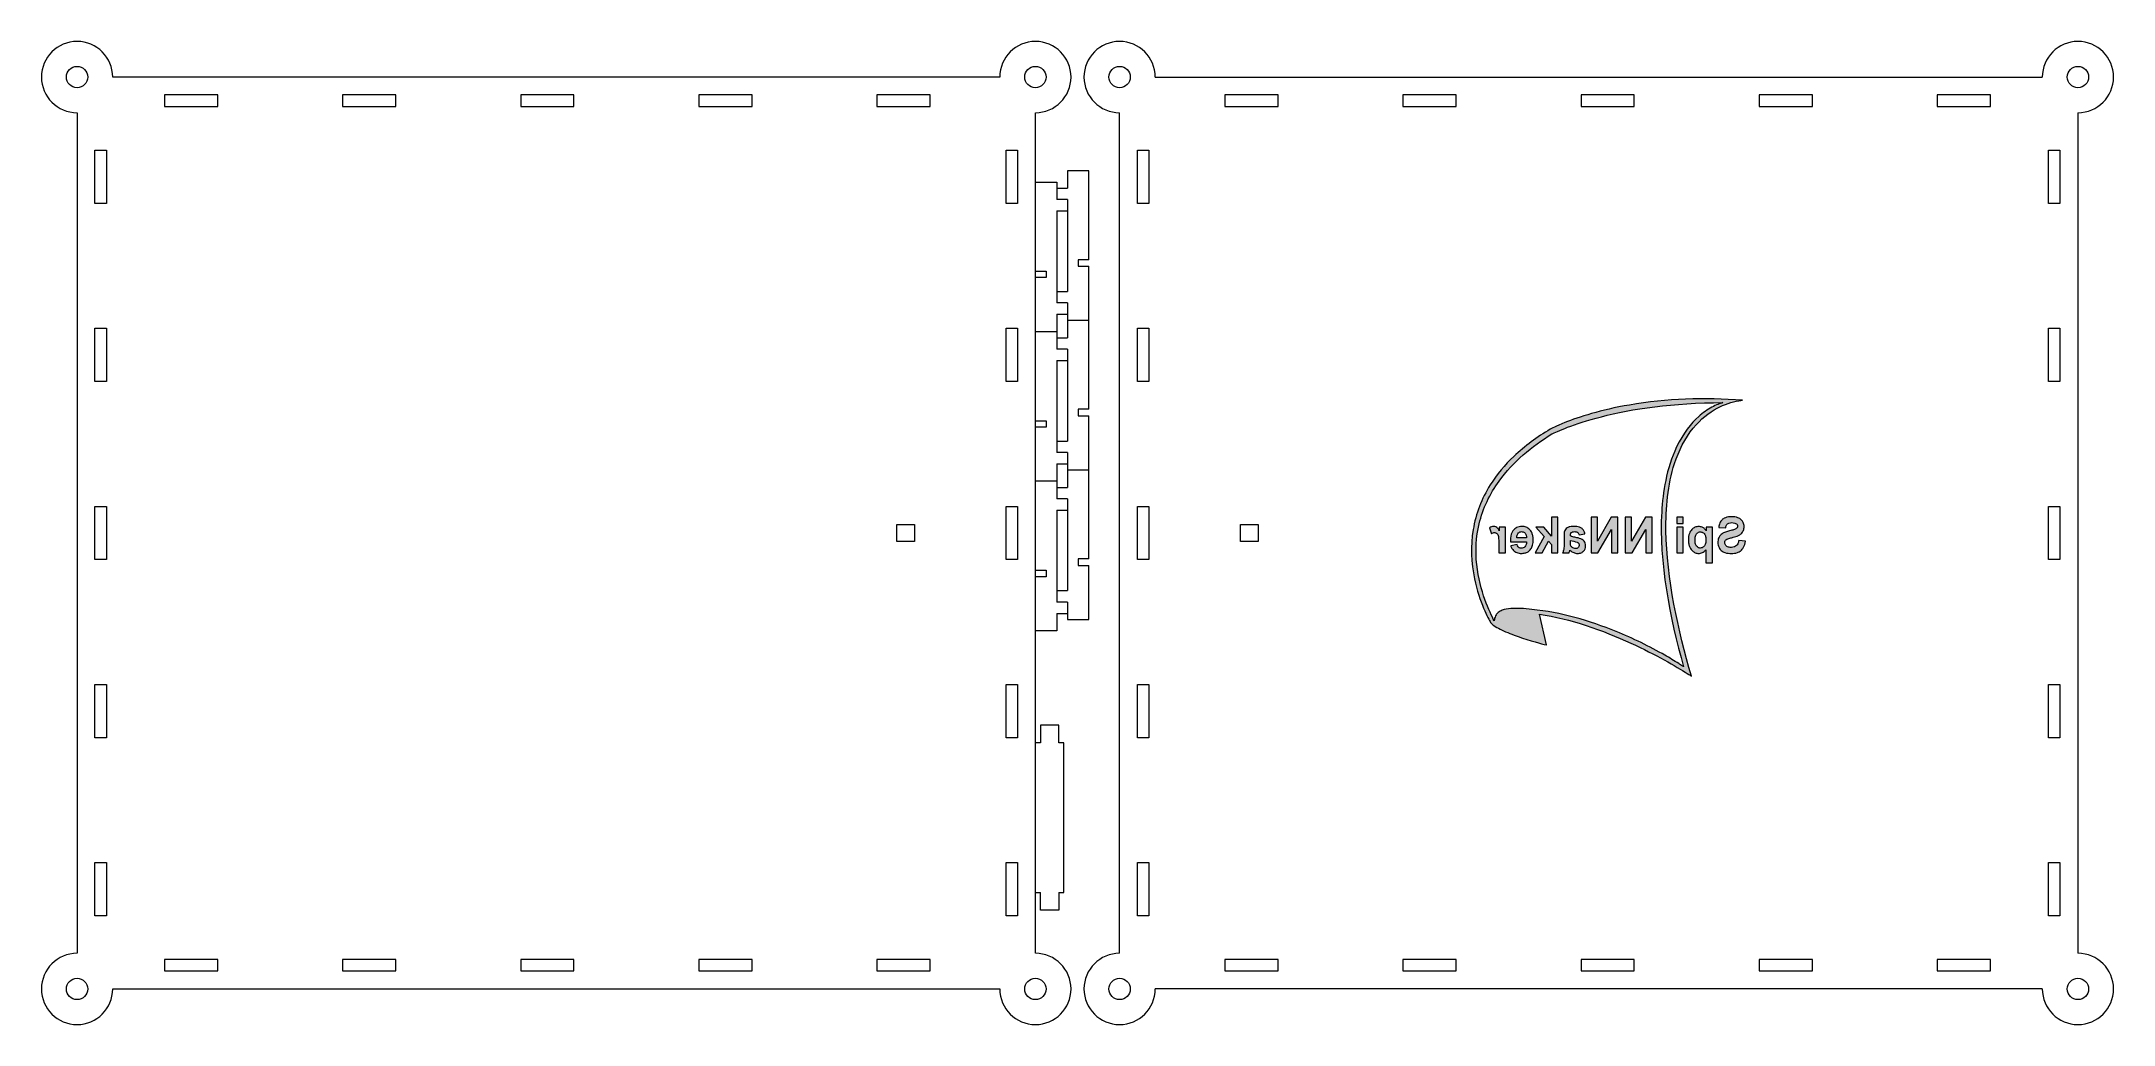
# Model space of a CAD drawing. Header units: millimetres. Extents: x 2 to 583, y 18 to 294.
import ezdxf

# ---------------------------------------------------------------- set-up
doc = ezdxf.new("R2010")
doc.units = ezdxf.units.MM
doc.layers.add('1', color=1, linetype='Continuous', lineweight=5)
doc.layers.add('2', color=5, linetype='Continuous', lineweight=5)

msp = doc.modelspace()

# ---------------------------------------------------------------- hatches: boundary and pattern name
h = msp.add_hatch(color=256)
h.dxf.hatch_style = 1
edge = h.paths.add_edge_path()
edge.add_spline(control_points=[(425.32, 184.9), (421.68, 182.72), (418.21, 180.21), (412.6, 174.89), (410.34, 172.22), (406.07, 165.4), (404.45, 161.21), (402.94, 152.12), (403.13, 147.44), (405.44, 136.35), (408.01, 131.69), (408.65, 130.6), (408.68, 130.55), (408.69, 130.54), (408.69, 130.54), (408.69, 130.54)], knot_values=[-0.13659, -0.13659, -0.13659, -0.13659, -0.112789, -0.112789, -0.09317, -0.09317, -0.067542, -0.067542, -0.041313, -0.041313, -0.003658, -0.003658, -0.000051, -0.000051, 0, 0, 0, 0], degree=3, periodic=0)
edge.add_spline(control_points=[(408.69, 130.54), (408.99, 130.18), (409.43, 129.84), (410.45, 129.19), (411.09, 128.85), (413.14, 127.88), (414.84, 127.23), (419.66, 125.57), (422.99, 124.67), (424.22, 124.35), (424.25, 124.35), (424.28, 124.34), (424.29, 124.34), (424.29, 124.34)], knot_values=[-0.168501, -0.168501, -0.168501, -0.168501, -0.154405, -0.154405, -0.136787, -0.136787, -0.094654, -0.094654, -0.002259, -0.002259, -0.000244, -0.000244, 0, 0, 0, 0], degree=3, periodic=0)
edge.add_line((424.29, 124.34), (422.29, 132.95))
edge.add_spline(control_points=[(422.29, 132.95), (430.97, 131.76), (440.02, 128.51), (454.97, 121.64), (460.67, 118.31), (464.48, 115.92), (464.88, 115.66), (464.95, 115.62)], knot_values=[-0.27268, -0.27268, -0.27268, -0.27268, -0.141023, -0.141023, -0.02533, -0.02533, 0, 0, 0, 0], degree=3, periodic=0)
edge.add_spline(control_points=[(464.95, 115.62), (461.25, 128.4), (458.02, 143.08), (457.72, 162.67), (458.29, 169.31), (461.39, 178.89), (463.09, 182.33), (467.59, 187.8), (469.9, 189.58), (474.22, 191.88), (476.32, 192.57), (478.73, 192.97), (479.02, 193.01), (479.23, 193.04), (479.26, 193.04), (479.28, 193.05)], knot_values=[-0.969492, -0.969492, -0.969492, -0.969492, -0.544831, -0.544831, -0.34461, -0.34461, -0.223382, -0.223382, -0.118099, -0.118099, -0.025119, -0.025119, -0.005863, -0.005863, 0, 0, 0, 0], degree=3, periodic=0)
edge.add_spline(control_points=[(479.28, 193.05), (468.69, 193.82), (457.95, 193.49), (439.49, 190.33), (433.4, 188.36), (426.93, 185.77), (425.55, 185.03), (425.33, 184.91), (425.32, 184.9), (425.32, 184.9)], knot_values=[-0.023418, -0.023418, -0.023418, -0.023418, -0.013262, -0.013262, -0.005364, -0.005364, -0.00037, -0.00037, 0, 0, 0, 0], degree=3, periodic=0)
edge = h.paths.add_edge_path(flags=16)
edge.add_spline(control_points=[(425.83, 183.6), (427.08, 184.19), (431.69, 186.39), (448.26, 190.63), (459.65, 192.37), (473.82, 192.37)], knot_values=[-8.213246, -8.213246, -8.213246, -8.213246, -4.251882, -4.251882, 0, 0, 0, 0], degree=3, periodic=0)
edge.add_spline(control_points=[(473.82, 192.37), (472.94, 192.14), (471.89, 191.74), (469.4, 190.39), (468.15, 189.49), (464.84, 186.52), (462.64, 183.77), (457.91, 173.86), (456.93, 167.06), (455.78, 147.68), (458.94, 131.83), (462.77, 118.23)], knot_values=[-7.813662, -7.813662, -7.813662, -7.813662, -7.362062, -7.362062, -6.838134, -6.838134, -5.836987, -5.836987, -4.240718, -4.240718, 0, 0, 0, 0], degree=3, periodic=0)
edge.add_spline(control_points=[(462.77, 118.23), (462.77, 118.23), (462.77, 118.23), (462.77, 118.23), (462.77, 118.23), (462.77, 118.23), (462.77, 118.23), (462.77, 118.23), (462.77, 118.23), (462.76, 118.23), (462.75, 118.24), (462.73, 118.26), (462.7, 118.27), (462.6, 118.35), (462.5, 118.41), (462.09, 118.68), (461.73, 118.91), (460.15, 119.92), (458.83, 120.71), (453.23, 123.92), (448.53, 126.22), (436.35, 131.18), (428.27, 133.5), (420.18, 134.33)], knot_values=[-4.583555, -4.583555, -4.583555, -4.583555, -4.583532, -4.583532, -4.583483, -4.583483, -4.583314, -4.583314, -4.582691, -4.582691, -4.580349, -4.580349, -4.571446, -4.571446, -4.537619, -4.537619, -4.410781, -4.410781, -3.951614, -3.951614, -2.437631, -2.437631, 0, 0, 0, 0], degree=3, periodic=0)
edge.add_spline(control_points=[(420.18, 134.33), (418.03, 134.57), (415.95, 134.71), (413.36, 134.5), (412.55, 134.35), (411.44, 133.92), (411.04, 133.71), (410.4, 133.17), (410.15, 132.87), (409.76, 132.09), (409.65, 131.63), (409.6, 131.15)], knot_values=[-1.052054, -1.052054, -1.052054, -1.052054, -0.617613, -0.617613, -0.394447, -0.394447, -0.260851, -0.260851, -0.142703, -0.142703, 0, 0, 0, 0], degree=3, periodic=0)
edge.add_spline(control_points=[(409.6, 131.15), (408.43, 133.51), (405.5, 139.4), (404.29, 150.76), (404.49, 154.6), (406.43, 162.73), (408.36, 166.73), (414.91, 175.75), (420.19, 180.1), (425.83, 183.6)], knot_values=[-6.777427, -6.777427, -6.777427, -6.777427, -4.506531, -4.506531, -3.344391, -3.344391, -1.994034, -1.994034, 0, 0, 0, 0], degree=3, periodic=0)
h.paths.add_polyline_path([(425.66, 160.21), (427.48, 160.21), (427.48, 150.21), (425.66, 150.21), (425.66, 152.53), (424.82, 153.47), (423.09, 150.21), (421.12, 150.21), (423.64, 154.81), (421.29, 157.46), (423.53, 157.46), (425.66, 154.91)], flags=0)
edge = h.paths.add_edge_path(flags=0)
edge.add_spline(control_points=[(417.42, 157.62), (417.82, 157.62), (418.21, 157.55), (418.93, 157.26), (419.23, 157.05), (419.74, 156.55), (420.01, 156.22), (420.34, 155.45), (420.43, 155.14), (420.55, 154.49), (420.57, 154.13), (420.57, 153.78)], knot_values=[-0.469621, -0.469621, -0.469621, -0.469621, -0.348435, -0.348435, -0.238405, -0.238405, -0.132757, -0.132757, -0.070255, -0.070255, 0, 0, 0, 0], degree=3, periodic=0)
edge.add_spline(control_points=[(420.57, 153.78), (420.57, 153.32), (420.52, 152.85), (420.29, 152), (420.13, 151.63), (419.89, 151.29)], knot_values=[-0.263006, -0.263006, -0.263006, -0.263006, -0.12437, -0.12437, 0, 0, 0, 0], degree=3, periodic=0)
edge.add_spline(control_points=[(419.89, 151.29), (419.68, 150.98), (419.42, 150.73), (418.85, 150.37), (418.57, 150.25), (417.93, 150.09), (417.58, 150.05), (417.23, 150.05)], knot_values=[-0.307721, -0.307721, -0.307721, -0.307721, -0.197276, -0.197276, -0.104025, -0.104025, 0, 0, 0, 0], degree=3, periodic=0)
edge.add_spline(control_points=[(417.23, 150.05), (416.79, 150.05), (416.34, 150.12), (415.51, 150.45), (415.22, 150.68), (414.86, 151.05), (414.71, 151.24), (414.44, 151.69), (414.33, 151.94), (414.25, 152.2)], knot_values=[-0.528941, -0.528941, -0.528941, -0.528941, -0.394679, -0.394679, -0.26002, -0.26002, -0.135373, -0.135373, 0, 0, 0, 0], degree=3, periodic=0)
edge.add_line((414.25, 152.2), (416.06, 152.52))
edge.add_spline(control_points=[(416.06, 152.52), (416.12, 152.32), (416.2, 152.1), (416.38, 151.84), (416.47, 151.73), (416.7, 151.59), (416.79, 151.55), (417, 151.5), (417.11, 151.48), (417.22, 151.48)], knot_values=[-0.136998, -0.136998, -0.136998, -0.136998, -0.073277, -0.073277, -0.041274, -0.041274, -0.021319, -0.021319, 0, 0, 0, 0], degree=3, periodic=0)
edge.add_spline(control_points=[(417.22, 151.48), (417.4, 151.48), (417.58, 151.51), (417.91, 151.65), (418.05, 151.75), (418.37, 152.06), (418.47, 152.26), (418.65, 152.66), (418.7, 152.97), (418.7, 153.28)], knot_values=[-0.388045, -0.388045, -0.388045, -0.388045, -0.332451, -0.332451, -0.281222, -0.281222, -0.19801, -0.19801, 0, 0, 0, 0], degree=3, periodic=0)
edge.add_line((418.7, 153.28), (414.15, 153.28))
edge.add_spline(control_points=[(414.15, 153.28), (414.13, 153.99), (414.19, 154.75), (414.6, 156.04), (414.86, 156.39), (415.27, 156.87), (415.56, 157.11), (416.13, 157.4), (416.36, 157.48), (416.87, 157.59), (417.14, 157.62), (417.42, 157.62)], knot_values=[-1.127443, -1.127443, -1.127443, -1.127443, -0.91512, -0.91512, -0.722187, -0.722187, -0.41578, -0.41578, -0.215681, -0.215681, 0, 0, 0, 0], degree=3, periodic=0)
edge = h.paths.add_edge_path(flags=0)
edge.add_spline(control_points=[(429.21, 154.83), (429.21, 155.4), (429.25, 155.91), (429.38, 156.41), (429.45, 156.58), (429.73, 156.94), (429.9, 157.08), (430.36, 157.37), (430.62, 157.46), (431.27, 157.6), (431.71, 157.62), (432.1, 157.62)], knot_values=[-0.541554, -0.541554, -0.541554, -0.541554, -0.369474, -0.369474, -0.299374, -0.299374, -0.236608, -0.236608, -0.141836, -0.141836, 0, 0, 0, 0], degree=3, periodic=0)
edge.add_spline(control_points=[(432.1, 157.62), (432.57, 157.62), (433.07, 157.57), (433.85, 157.31), (434.08, 157.16), (434.46, 156.83), (434.62, 156.62), (434.9, 156.13), (435.01, 155.85), (435.08, 155.56)], knot_values=[-0.500291, -0.500291, -0.500291, -0.500291, -0.360779, -0.360779, -0.253632, -0.253632, -0.134522, -0.134522, 0, 0, 0, 0], degree=3, periodic=0)
edge.add_line((435.08, 155.56), (433.43, 155.25))
edge.add_spline(control_points=[(433.43, 155.25), (433.37, 155.43), (433.28, 155.62), (433.08, 155.89), (432.99, 155.96), (432.82, 156.06), (432.72, 156.1), (432.49, 156.15), (432.36, 156.16), (432.23, 156.16)], knot_values=[-0.214299, -0.214299, -0.214299, -0.214299, -0.156537, -0.156537, -0.112315, -0.112315, -0.06084, -0.06084, 0, 0, 0, 0], degree=3, periodic=0)
edge.add_spline(control_points=[(432.23, 156.16), (432.01, 156.16), (431.79, 156.14), (431.5, 156.06), (431.39, 156.02), (431.27, 155.93), (431.21, 155.89), (431.1, 155.71), (431.06, 155.62), (431.01, 155.4), (431, 155.27), (431, 155.13)], knot_values=[-0.14502, -0.14502, -0.14502, -0.14502, -0.07841, -0.07841, -0.042664, -0.042664, -0.029117, -0.029117, -0.016682, -0.016682, 0, 0, 0, 0], degree=3, periodic=0)
edge.add_line((431, 155.13), (431, 154.94))
edge.add_spline(control_points=[(431, 154.94), (431.19, 154.86), (431.45, 154.78), (432.03, 154.62), (432.42, 154.54), (432.77, 154.47)], knot_values=[-0.15382, -0.15382, -0.15382, -0.15382, -0.090361, -0.090361, 0, 0, 0, 0], degree=3, periodic=0)
edge.add_spline(control_points=[(432.77, 154.47), (433.26, 154.37), (433.87, 154.22), (434.5, 153.87), (434.69, 153.71), (434.97, 153.35), (435.09, 153.15), (435.24, 152.68), (435.27, 152.44), (435.27, 152.19)], knot_values=[-0.364694, -0.364694, -0.364694, -0.364694, -0.214302, -0.214302, -0.134441, -0.134441, -0.066391, -0.066391, 0, 0, 0, 0], degree=3, periodic=0)
edge.add_spline(control_points=[(435.27, 152.19), (435.27, 151.89), (435.23, 151.6), (435.01, 151.08), (434.87, 150.87), (434.56, 150.55), (434.35, 150.38), (433.71, 150.1), (433.35, 150.05), (432.99, 150.05)], knot_values=[-0.279183, -0.279183, -0.279183, -0.279183, -0.189547, -0.189547, -0.111166, -0.111166, -0.05674, -0.05674, 0, 0, 0, 0], degree=3, periodic=0)
edge.add_spline(control_points=[(432.99, 150.05), (432.62, 150.05), (432.27, 150.12), (431.62, 150.39), (431.25, 150.61), (430.85, 151)], knot_values=[-0.211513, -0.211513, -0.211513, -0.211513, -0.101583, -0.101583, 0, 0, 0, 0], degree=3, periodic=0)
edge.add_spline(control_points=[(430.85, 151), (430.85, 150.98), (430.84, 150.94), (430.82, 150.87), (430.8, 150.82), (430.79, 150.77)], knot_values=[-0.02228, -0.02228, -0.02228, -0.02228, -0.014924, -0.014924, 0, 0, 0, 0], degree=3, periodic=0)
edge.add_spline(control_points=[(430.79, 150.77), (430.76, 150.67), (430.73, 150.55), (430.67, 150.37), (430.64, 150.29), (430.62, 150.21)], knot_values=[-0.057034, -0.057034, -0.057034, -0.057034, -0.023683, -0.023683, 0, 0, 0, 0], degree=3, periodic=0)
edge.add_line((430.62, 150.21), (428.82, 150.21))
edge.add_spline(control_points=[(428.82, 150.21), (428.96, 150.52), (429.08, 150.85), (429.17, 151.34), (429.23, 151.7), (429.23, 152.59)], knot_values=[-0.148987, -0.148987, -0.148987, -0.148987, -0.047301, -0.047301, 0, 0, 0, 0], degree=3, periodic=0)
edge.add_line((429.23, 152.59), (429.21, 154.83))
h.paths.add_polyline_path([(436.81, 160.21), (438.58, 160.21), (438.58, 153.51), (442.48, 160.21), (444.34, 160.21), (444.34, 150.21), (442.57, 150.21), (442.57, 156.76), (438.73, 150.21), (436.81, 150.21)], flags=0)
edge = h.paths.add_edge_path(flags=0)
edge.add_spline(control_points=[(417.31, 156.16), (417.41, 156.16), (417.52, 156.15), (417.71, 156.1), (417.8, 156.07), (418.05, 155.94), (418.18, 155.83), (418.29, 155.7)], knot_values=[-0.112914, -0.112914, -0.112914, -0.112914, -0.081956, -0.081956, -0.052348, -0.052348, 0, 0, 0, 0], degree=3, periodic=0)
edge.add_spline(control_points=[(418.29, 155.7), (418.36, 155.62), (418.41, 155.54), (418.51, 155.36), (418.55, 155.26), (418.65, 154.93), (418.68, 154.69), (418.67, 154.46)], knot_values=[-0.132693, -0.132693, -0.132693, -0.132693, -0.102407, -0.102407, -0.070915, -0.070915, 0, 0, 0, 0], degree=3, periodic=0)
edge.add_line((418.67, 154.46), (415.95, 154.46))
edge.add_spline(control_points=[(415.95, 154.46), (415.96, 154.76), (416.01, 155.07), (416.18, 155.48), (416.28, 155.65), (416.56, 155.92), (416.68, 156), (416.98, 156.13), (417.14, 156.16), (417.31, 156.16)], knot_values=[-0.308799, -0.308799, -0.308799, -0.308799, -0.166059, -0.166059, -0.096597, -0.096597, -0.049934, -0.049934, 0, 0, 0, 0], degree=3, periodic=0)
edge = h.paths.add_edge_path(flags=0)
edge.add_line((412.74, 157.46), (412.74, 150.21))
edge.add_line((412.74, 150.21), (410.91, 150.21))
edge.add_line((410.91, 150.21), (410.91, 152.44))
edge.add_spline(control_points=[(410.91, 152.44), (410.91, 154.27), (410.8, 154.8), (410.63, 155.29), (410.55, 155.45), (410.42, 155.61), (410.34, 155.7), (410.12, 155.82), (410.04, 155.85), (409.87, 155.89), (409.78, 155.9), (409.7, 155.9)], knot_values=[-0.98128, -0.98128, -0.98128, -0.98128, -0.434432, -0.434432, -0.155859, -0.155859, -0.080167, -0.080167, -0.041243, -0.041243, 0, 0, 0, 0], degree=3, periodic=0)
edge.add_spline(control_points=[(409.7, 155.9), (409.56, 155.9), (409.42, 155.87), (409.13, 155.76), (408.97, 155.68), (408.83, 155.58)], knot_values=[-0.092733, -0.092733, -0.092733, -0.092733, -0.050847, -0.050847, 0, 0, 0, 0], degree=3, periodic=0)
edge.add_line((408.83, 155.58), (408.28, 157.25))
edge.add_spline(control_points=[(408.28, 157.25), (408.46, 157.37), (408.66, 157.46), (409.06, 157.59), (409.27, 157.62), (409.47, 157.62)], knot_values=[-0.127512, -0.127512, -0.127512, -0.127512, -0.062144, -0.062144, 0, 0, 0, 0], degree=3, periodic=0)
edge.add_spline(control_points=[(409.47, 157.62), (409.67, 157.62), (409.86, 157.59), (410.25, 157.42), (410.39, 157.3), (410.68, 157.01), (410.87, 156.72), (411.04, 156.43)], knot_values=[-0.294443, -0.294443, -0.294443, -0.294443, -0.236312, -0.236312, -0.165618, -0.165618, 0, 0, 0, 0], degree=3, periodic=0)
edge.add_line((411.04, 156.43), (411.04, 157.46))
edge.add_line((411.04, 157.46), (412.74, 157.46))
edge = h.paths.add_edge_path(flags=0)
edge.add_spline(control_points=[(431, 153.69), (431.53, 153.51), (432.37, 153.38), (432.94, 153.16), (433.03, 153.11), (433.09, 153.07)], knot_values=[-0.158267, -0.158267, -0.158267, -0.158267, -0.023885, -0.023885, 0, 0, 0, 0], degree=3, periodic=0)
edge.add_spline(control_points=[(433.09, 153.07), (433.16, 153.02), (433.22, 152.96), (433.32, 152.84), (433.36, 152.77), (433.43, 152.6), (433.45, 152.5), (433.45, 152.39)], knot_values=[-0.080349, -0.080349, -0.080349, -0.080349, -0.055456, -0.055456, -0.032402, -0.032402, 0, 0, 0, 0], degree=3, periodic=0)
edge.add_spline(control_points=[(433.45, 152.39), (433.45, 152.32), (433.45, 152.25), (433.42, 152.12), (433.4, 152.05), (433.3, 151.83), (433.2, 151.73), (433.06, 151.59), (432.96, 151.52), (432.72, 151.42), (432.58, 151.4), (432.44, 151.4)], knot_values=[-0.118119, -0.118119, -0.118119, -0.118119, -0.109337, -0.109337, -0.100846, -0.100846, -0.079093, -0.079093, -0.042243, -0.042243, 0, 0, 0, 0], degree=3, periodic=0)
edge.add_spline(control_points=[(432.44, 151.4), (432.27, 151.4), (432.12, 151.43), (431.79, 151.55), (431.64, 151.64), (431.5, 151.74)], knot_values=[-0.1023, -0.1023, -0.1023, -0.1023, -0.05297, -0.05297, 0, 0, 0, 0], degree=3, periodic=0)
edge.add_spline(control_points=[(431.5, 151.74), (431.4, 151.83), (431.3, 151.92), (431.16, 152.14), (431.1, 152.25), (431.07, 152.38)], knot_values=[-0.078592, -0.078592, -0.078592, -0.078592, -0.038605, -0.038605, 0, 0, 0, 0], degree=3, periodic=0)
edge.add_spline(control_points=[(431.07, 152.38), (431.04, 152.47), (431.02, 152.61), (431, 152.92), (431, 153.13), (431, 153.31)], knot_values=[-0.091918, -0.091918, -0.091918, -0.091918, -0.055277, -0.055277, 0, 0, 0, 0], degree=3, periodic=0)
edge.add_line((431, 153.31), (431, 153.69))
h.paths.add_polyline_path([(446.39, 160.21), (448.16, 160.21), (448.16, 153.51), (452.07, 160.21), (453.93, 160.21), (453.93, 150.21), (452.15, 150.21), (452.15, 156.76), (448.31, 150.21), (446.39, 150.21)], flags=0)
h = msp.add_hatch(color=256)
h.dxf.hatch_style = 1
edge = h.paths.add_edge_path()
edge.add_line((412.74, 157.46), (411.04, 157.46))
edge.add_line((411.04, 157.46), (411.04, 156.43))
edge.add_spline(control_points=[(411.04, 156.43), (410.87, 156.72), (410.68, 157.01), (410.39, 157.3), (410.25, 157.42), (409.86, 157.59), (409.67, 157.62), (409.47, 157.62)], knot_values=[-0.294443, -0.294443, -0.294443, -0.294443, -0.128825, -0.128825, -0.058131, -0.058131, 0, 0, 0, 0], degree=3, periodic=0)
edge.add_spline(control_points=[(409.47, 157.62), (409.27, 157.62), (409.06, 157.59), (408.66, 157.46), (408.46, 157.37), (408.28, 157.25)], knot_values=[-0.127512, -0.127512, -0.127512, -0.127512, -0.065368, -0.065368, 0, 0, 0, 0], degree=3, periodic=0)
edge.add_line((408.28, 157.25), (408.83, 155.58))
edge.add_spline(control_points=[(408.83, 155.58), (408.97, 155.68), (409.13, 155.76), (409.42, 155.87), (409.56, 155.9), (409.7, 155.9)], knot_values=[-0.092733, -0.092733, -0.092733, -0.092733, -0.041886, -0.041886, 0, 0, 0, 0], degree=3, periodic=0)
edge.add_spline(control_points=[(409.7, 155.9), (409.78, 155.9), (409.87, 155.89), (410.04, 155.85), (410.12, 155.82), (410.34, 155.7), (410.42, 155.61), (410.55, 155.45), (410.63, 155.29), (410.8, 154.8), (410.91, 154.27), (410.91, 152.44)], knot_values=[-0.98128, -0.98128, -0.98128, -0.98128, -0.940037, -0.940037, -0.901113, -0.901113, -0.825421, -0.825421, -0.546848, -0.546848, 0, 0, 0, 0], degree=3, periodic=0)
edge.add_line((410.91, 152.44), (410.91, 150.21))
edge.add_line((410.91, 150.21), (412.74, 150.21))
edge.add_line((412.74, 150.21), (412.74, 157.46))
edge = h.paths.add_edge_path()
edge.add_spline(control_points=[(418.7, 153.28), (418.7, 152.97), (418.65, 152.66), (418.47, 152.26), (418.37, 152.06), (418.05, 151.75), (417.91, 151.65), (417.58, 151.51), (417.4, 151.48), (417.22, 151.48)], knot_values=[-0.388045, -0.388045, -0.388045, -0.388045, -0.190035, -0.190035, -0.106823, -0.106823, -0.055594, -0.055594, 0, 0, 0, 0], degree=3, periodic=0)
edge.add_spline(control_points=[(417.22, 151.48), (417.11, 151.48), (417, 151.5), (416.79, 151.55), (416.7, 151.59), (416.47, 151.73), (416.38, 151.84), (416.2, 152.1), (416.12, 152.32), (416.06, 152.52)], knot_values=[-0.136998, -0.136998, -0.136998, -0.136998, -0.115679, -0.115679, -0.095724, -0.095724, -0.063722, -0.063722, 0, 0, 0, 0], degree=3, periodic=0)
edge.add_line((416.06, 152.52), (414.25, 152.2))
edge.add_spline(control_points=[(414.25, 152.2), (414.33, 151.94), (414.44, 151.69), (414.71, 151.24), (414.86, 151.05), (415.22, 150.68), (415.51, 150.45), (416.34, 150.12), (416.79, 150.05), (417.23, 150.05)], knot_values=[-0.528941, -0.528941, -0.528941, -0.528941, -0.393568, -0.393568, -0.268922, -0.268922, -0.134263, -0.134263, 0, 0, 0, 0], degree=3, periodic=0)
edge.add_spline(control_points=[(417.23, 150.05), (417.58, 150.05), (417.93, 150.09), (418.57, 150.25), (418.85, 150.37), (419.42, 150.73), (419.68, 150.98), (419.89, 151.29)], knot_values=[-0.307721, -0.307721, -0.307721, -0.307721, -0.203696, -0.203696, -0.110445, -0.110445, 0, 0, 0, 0], degree=3, periodic=0)
edge.add_spline(control_points=[(419.89, 151.29), (420.13, 151.63), (420.29, 152), (420.52, 152.85), (420.57, 153.32), (420.57, 153.78)], knot_values=[-0.263006, -0.263006, -0.263006, -0.263006, -0.138636, -0.138636, 0, 0, 0, 0], degree=3, periodic=0)
edge.add_spline(control_points=[(420.57, 153.78), (420.57, 154.13), (420.55, 154.49), (420.43, 155.14), (420.34, 155.45), (420.01, 156.22), (419.74, 156.55), (419.23, 157.05), (418.93, 157.26), (418.21, 157.55), (417.82, 157.62), (417.42, 157.62)], knot_values=[-0.469621, -0.469621, -0.469621, -0.469621, -0.399366, -0.399366, -0.336864, -0.336864, -0.231215, -0.231215, -0.121186, -0.121186, 0, 0, 0, 0], degree=3, periodic=0)
edge.add_spline(control_points=[(417.42, 157.62), (417.14, 157.62), (416.87, 157.59), (416.36, 157.48), (416.13, 157.4), (415.56, 157.11), (415.27, 156.87), (414.86, 156.39), (414.6, 156.04), (414.19, 154.75), (414.13, 153.99), (414.15, 153.28)], knot_values=[-1.127443, -1.127443, -1.127443, -1.127443, -0.911762, -0.911762, -0.711663, -0.711663, -0.405256, -0.405256, -0.212323, -0.212323, 0, 0, 0, 0], degree=3, periodic=0)
edge.add_line((414.15, 153.28), (418.7, 153.28))
edge = h.paths.add_edge_path(flags=16)
edge.add_line((418.67, 154.46), (415.95, 154.46))
edge.add_spline(control_points=[(415.95, 154.46), (415.96, 154.76), (416.01, 155.07), (416.18, 155.48), (416.28, 155.65), (416.56, 155.92), (416.68, 156), (416.98, 156.13), (417.14, 156.16), (417.31, 156.16)], knot_values=[-0.308799, -0.308799, -0.308799, -0.308799, -0.166059, -0.166059, -0.096597, -0.096597, -0.049934, -0.049934, 0, 0, 0, 0], degree=3, periodic=0)
edge.add_spline(control_points=[(417.31, 156.16), (417.41, 156.16), (417.52, 156.15), (417.71, 156.1), (417.8, 156.07), (418.05, 155.94), (418.18, 155.83), (418.29, 155.7)], knot_values=[-0.112914, -0.112914, -0.112914, -0.112914, -0.081956, -0.081956, -0.052348, -0.052348, 0, 0, 0, 0], degree=3, periodic=0)
edge.add_spline(control_points=[(418.29, 155.7), (418.36, 155.62), (418.41, 155.54), (418.51, 155.36), (418.55, 155.26), (418.65, 154.93), (418.68, 154.69), (418.67, 154.46)], knot_values=[-0.132693, -0.132693, -0.132693, -0.132693, -0.102407, -0.102407, -0.070915, -0.070915, 0, 0, 0, 0], degree=3, periodic=0)
h.paths.add_polyline_path([(423.53, 157.46), (421.29, 157.46), (423.64, 154.81), (421.12, 150.21), (423.09, 150.21), (424.82, 153.47), (425.66, 152.53), (425.66, 150.21), (427.48, 150.21), (427.48, 160.21), (425.66, 160.21), (425.66, 154.91)])
edge = h.paths.add_edge_path()
edge.add_spline(control_points=[(429.23, 152.59), (429.23, 151.7), (429.17, 151.34), (429.08, 150.85), (428.96, 150.52), (428.82, 150.21)], knot_values=[-0.148987, -0.148987, -0.148987, -0.148987, -0.101686, -0.101686, 0, 0, 0, 0], degree=3, periodic=0)
edge.add_line((428.82, 150.21), (430.62, 150.21))
edge.add_spline(control_points=[(430.62, 150.21), (430.64, 150.29), (430.67, 150.37), (430.73, 150.55), (430.76, 150.67), (430.79, 150.77)], knot_values=[-0.057034, -0.057034, -0.057034, -0.057034, -0.033351, -0.033351, 0, 0, 0, 0], degree=3, periodic=0)
edge.add_spline(control_points=[(430.79, 150.77), (430.8, 150.82), (430.82, 150.87), (430.84, 150.94), (430.85, 150.98), (430.85, 151)], knot_values=[-0.02228, -0.02228, -0.02228, -0.02228, -0.007356, -0.007356, 0, 0, 0, 0], degree=3, periodic=0)
edge.add_spline(control_points=[(430.85, 151), (431.25, 150.61), (431.62, 150.39), (432.27, 150.12), (432.62, 150.05), (432.99, 150.05)], knot_values=[-0.211513, -0.211513, -0.211513, -0.211513, -0.109929, -0.109929, 0, 0, 0, 0], degree=3, periodic=0)
edge.add_spline(control_points=[(432.99, 150.05), (433.35, 150.05), (433.71, 150.1), (434.35, 150.38), (434.56, 150.55), (434.87, 150.87), (435.01, 151.08), (435.23, 151.6), (435.27, 151.89), (435.27, 152.19)], knot_values=[-0.279183, -0.279183, -0.279183, -0.279183, -0.222443, -0.222443, -0.168016, -0.168016, -0.089635, -0.089635, 0, 0, 0, 0], degree=3, periodic=0)
edge.add_spline(control_points=[(435.27, 152.19), (435.27, 152.44), (435.24, 152.68), (435.09, 153.15), (434.97, 153.35), (434.69, 153.71), (434.5, 153.87), (433.87, 154.22), (433.26, 154.37), (432.77, 154.47)], knot_values=[-0.364694, -0.364694, -0.364694, -0.364694, -0.298303, -0.298303, -0.230254, -0.230254, -0.150393, -0.150393, 0, 0, 0, 0], degree=3, periodic=0)
edge.add_spline(control_points=[(432.77, 154.47), (432.42, 154.54), (432.03, 154.62), (431.45, 154.78), (431.19, 154.86), (431, 154.94)], knot_values=[-0.15382, -0.15382, -0.15382, -0.15382, -0.06346, -0.06346, 0, 0, 0, 0], degree=3, periodic=0)
edge.add_line((431, 154.94), (431, 155.13))
edge.add_spline(control_points=[(431, 155.13), (431, 155.27), (431.01, 155.4), (431.06, 155.62), (431.1, 155.71), (431.21, 155.89), (431.27, 155.93), (431.39, 156.02), (431.5, 156.06), (431.79, 156.14), (432.01, 156.16), (432.23, 156.16)], knot_values=[-0.14502, -0.14502, -0.14502, -0.14502, -0.128338, -0.128338, -0.115903, -0.115903, -0.102357, -0.102357, -0.06661, -0.06661, 0, 0, 0, 0], degree=3, periodic=0)
edge.add_spline(control_points=[(432.23, 156.16), (432.36, 156.16), (432.49, 156.15), (432.72, 156.1), (432.82, 156.06), (432.99, 155.96), (433.08, 155.89), (433.28, 155.62), (433.37, 155.43), (433.43, 155.25)], knot_values=[-0.214299, -0.214299, -0.214299, -0.214299, -0.153459, -0.153459, -0.101985, -0.101985, -0.057763, -0.057763, 0, 0, 0, 0], degree=3, periodic=0)
edge.add_line((433.43, 155.25), (435.08, 155.56))
edge.add_spline(control_points=[(435.08, 155.56), (435.01, 155.85), (434.9, 156.13), (434.62, 156.62), (434.46, 156.83), (434.08, 157.16), (433.85, 157.31), (433.07, 157.57), (432.57, 157.62), (432.1, 157.62)], knot_values=[-0.500291, -0.500291, -0.500291, -0.500291, -0.365769, -0.365769, -0.246659, -0.246659, -0.139512, -0.139512, 0, 0, 0, 0], degree=3, periodic=0)
edge.add_spline(control_points=[(432.1, 157.62), (431.71, 157.62), (431.27, 157.6), (430.62, 157.46), (430.36, 157.37), (429.9, 157.08), (429.73, 156.94), (429.45, 156.58), (429.38, 156.41), (429.25, 155.91), (429.21, 155.4), (429.21, 154.83)], knot_values=[-0.541554, -0.541554, -0.541554, -0.541554, -0.399718, -0.399718, -0.304946, -0.304946, -0.24218, -0.24218, -0.17208, -0.17208, 0, 0, 0, 0], degree=3, periodic=0)
edge.add_line((429.21, 154.83), (429.23, 152.59))
edge = h.paths.add_edge_path(flags=16)
edge.add_spline(control_points=[(431, 153.69), (431.53, 153.51), (432.37, 153.38), (432.94, 153.16), (433.03, 153.11), (433.09, 153.07)], knot_values=[-0.158267, -0.158267, -0.158267, -0.158267, -0.023885, -0.023885, 0, 0, 0, 0], degree=3, periodic=0)
edge.add_spline(control_points=[(433.09, 153.07), (433.16, 153.02), (433.22, 152.96), (433.32, 152.84), (433.36, 152.77), (433.43, 152.6), (433.45, 152.5), (433.45, 152.39)], knot_values=[-0.080349, -0.080349, -0.080349, -0.080349, -0.055456, -0.055456, -0.032402, -0.032402, 0, 0, 0, 0], degree=3, periodic=0)
edge.add_spline(control_points=[(433.45, 152.39), (433.45, 152.32), (433.45, 152.25), (433.42, 152.12), (433.4, 152.05), (433.3, 151.83), (433.2, 151.73), (433.06, 151.59), (432.96, 151.52), (432.72, 151.42), (432.58, 151.4), (432.44, 151.4)], knot_values=[-0.118119, -0.118119, -0.118119, -0.118119, -0.109337, -0.109337, -0.100846, -0.100846, -0.079093, -0.079093, -0.042243, -0.042243, 0, 0, 0, 0], degree=3, periodic=0)
edge.add_spline(control_points=[(432.44, 151.4), (432.27, 151.4), (432.12, 151.43), (431.79, 151.55), (431.64, 151.64), (431.5, 151.74)], knot_values=[-0.1023, -0.1023, -0.1023, -0.1023, -0.05297, -0.05297, 0, 0, 0, 0], degree=3, periodic=0)
edge.add_spline(control_points=[(431.5, 151.74), (431.4, 151.83), (431.3, 151.92), (431.16, 152.14), (431.1, 152.25), (431.07, 152.38)], knot_values=[-0.078592, -0.078592, -0.078592, -0.078592, -0.038605, -0.038605, 0, 0, 0, 0], degree=3, periodic=0)
edge.add_spline(control_points=[(431.07, 152.38), (431.04, 152.47), (431.02, 152.61), (431, 152.92), (431, 153.13), (431, 153.31)], knot_values=[-0.091918, -0.091918, -0.091918, -0.091918, -0.055277, -0.055277, 0, 0, 0, 0], degree=3, periodic=0)
edge.add_line((431, 153.31), (431, 153.69))
h.paths.add_polyline_path([(438.58, 153.51), (438.58, 160.21), (436.81, 160.21), (436.81, 150.21), (438.73, 150.21), (442.57, 156.76), (442.57, 150.21), (444.34, 150.21), (444.34, 160.21), (442.48, 160.21)])
h.paths.add_polyline_path([(452.15, 156.76), (452.15, 150.21), (453.93, 150.21), (453.93, 160.21), (452.07, 160.21), (448.16, 153.51), (448.16, 160.21), (446.39, 160.21), (446.39, 150.21), (448.31, 150.21)])
h.paths.add_polyline_path([(460.86, 150.19), (462.68, 150.19), (462.68, 157.44), (460.86, 157.44)])
edge = h.paths.add_edge_path()
edge.add_spline(control_points=[(464.12, 153.86), (464.12, 153.49), (464.15, 153.11), (464.28, 152.42), (464.37, 152.1), (464.71, 151.32), (464.98, 151), (465.47, 150.53), (465.74, 150.35), (466.35, 150.09), (466.67, 150.03), (467.01, 150.03)], knot_values=[-0.445692, -0.445692, -0.445692, -0.445692, -0.3701, -0.3701, -0.303782, -0.303782, -0.198166, -0.198166, -0.100574, -0.100574, 0, 0, 0, 0], degree=3, periodic=0)
edge.add_spline(control_points=[(467.01, 150.03), (467.19, 150.03), (467.37, 150.05), (467.76, 150.14), (467.92, 150.21), (468.39, 150.45), (468.72, 150.76), (469.02, 151.09)], knot_values=[-0.2189, -0.2189, -0.2189, -0.2189, -0.179607, -0.179607, -0.133727, -0.133727, 0, 0, 0, 0], degree=3, periodic=0)
edge.add_line((469.02, 151.09), (469.02, 147.43))
edge.add_line((469.02, 147.43), (470.84, 147.43))
edge.add_line((470.84, 147.43), (470.84, 157.44))
edge.add_line((470.84, 157.44), (469.14, 157.44))
edge.add_line((469.14, 157.44), (469.14, 156.37))
edge.add_spline(control_points=[(469.14, 156.37), (469, 156.61), (468.83, 156.81), (468.48, 157.12), (468.24, 157.29), (467.64, 157.54), (467.32, 157.6), (467, 157.6)], knot_values=[-0.331078, -0.331078, -0.331078, -0.331078, -0.197034, -0.197034, -0.097616, -0.097616, 0, 0, 0, 0], degree=3, periodic=0)
edge.add_spline(control_points=[(467, 157.6), (466.82, 157.6), (466.64, 157.59), (466.29, 157.52), (466.13, 157.46), (465.63, 157.25), (465.35, 157.03), (464.79, 156.45), (464.57, 156.09), (464.2, 155.11), (464.12, 154.47), (464.12, 153.86)], knot_values=[-0.53109, -0.53109, -0.53109, -0.53109, -0.477206, -0.477206, -0.424996, -0.424996, -0.315818, -0.315818, -0.184576, -0.184576, 0, 0, 0, 0], degree=3, periodic=0)
edge = h.paths.add_edge_path(flags=16)
edge.add_spline(control_points=[(465.98, 153.84), (465.98, 154.09), (465.99, 154.34), (466.07, 154.79), (466.12, 154.99), (466.32, 155.45), (466.47, 155.61), (466.7, 155.83), (466.83, 155.93), (467.15, 156.06), (467.31, 156.09), (467.49, 156.09)], knot_values=[-0.217516, -0.217516, -0.217516, -0.217516, -0.179328, -0.179328, -0.147669, -0.147669, -0.101417, -0.101417, -0.051798, -0.051798, 0, 0, 0, 0], degree=3, periodic=0)
edge.add_spline(control_points=[(467.49, 156.09), (467.59, 156.09), (467.7, 156.08), (467.9, 156.03), (467.99, 156), (468.26, 155.87), (468.41, 155.76), (468.66, 155.48), (468.79, 155.3), (469, 154.68), (469.04, 154.3), (469.04, 153.94)], knot_values=[-0.392212, -0.392212, -0.392212, -0.392212, -0.340268, -0.340268, -0.290357, -0.290357, -0.195427, -0.195427, -0.107347, -0.107347, 0, 0, 0, 0], degree=3, periodic=0)
edge.add_spline(control_points=[(469.04, 153.94), (469.04, 153.68), (469.02, 153.4), (468.94, 152.93), (468.89, 152.71), (468.68, 152.25), (468.54, 152.08), (468.27, 151.82), (468.13, 151.73), (467.81, 151.59), (467.63, 151.56), (467.45, 151.56)], knot_values=[-0.266845, -0.266845, -0.266845, -0.266845, -0.211096, -0.211096, -0.165161, -0.165161, -0.105559, -0.105559, -0.053473, -0.053473, 0, 0, 0, 0], degree=3, periodic=0)
edge.add_spline(control_points=[(467.45, 151.56), (467.35, 151.56), (467.25, 151.57), (467.04, 151.62), (466.95, 151.65), (466.69, 151.79), (466.55, 151.91), (466.35, 152.15), (466.22, 152.32), (466.01, 153), (465.98, 153.42), (465.98, 153.84)], knot_values=[-0.593225, -0.593225, -0.593225, -0.593225, -0.499125, -0.499125, -0.408012, -0.408012, -0.238792, -0.238792, -0.126292, -0.126292, 0, 0, 0, 0], degree=3, periodic=0)
edge = h.paths.add_edge_path()
edge.add_spline(control_points=[(472.39, 153.11), (472.39, 152.87), (472.41, 152.63), (472.52, 152.16), (472.61, 151.94), (472.94, 151.28), (473.21, 151.01), (473.67, 150.59), (474.02, 150.41), (474.93, 150.09), (475.58, 150.02), (476.19, 150.02)], knot_values=[-0.374212, -0.374212, -0.374212, -0.374212, -0.353309, -0.353309, -0.332355, -0.332355, -0.288265, -0.288265, -0.18413, -0.18413, 0, 0, 0, 0], degree=3, periodic=0)
edge.add_spline(control_points=[(476.19, 150.02), (476.75, 150.02), (477.33, 150.08), (478.22, 150.39), (478.56, 150.57), (479.1, 151.02), (479.39, 151.32), (479.9, 152.29), (480.04, 152.87), (480.11, 153.46)], knot_values=[-0.778265, -0.778265, -0.778265, -0.778265, -0.511086, -0.511086, -0.32869, -0.32869, -0.175918, -0.175918, 0, 0, 0, 0], degree=3, periodic=0)
edge.add_line((480.11, 153.46), (478.24, 153.65))
edge.add_spline(control_points=[(478.24, 153.65), (478.19, 153.34), (478.11, 153.04), (477.88, 152.56), (477.76, 152.38), (477.49, 152.13), (477.32, 151.98), (476.77, 151.77), (476.47, 151.73), (476.17, 151.73)], knot_values=[-0.48188, -0.48188, -0.48188, -0.48188, -0.303498, -0.303498, -0.176996, -0.176996, -0.089978, -0.089978, 0, 0, 0, 0], degree=3, periodic=0)
edge.add_spline(control_points=[(476.17, 151.73), (475.98, 151.73), (475.79, 151.74), (475.44, 151.8), (475.28, 151.84), (475.03, 151.96), (474.84, 152.05), (474.55, 152.37), (474.46, 152.5), (474.34, 152.79), (474.31, 152.95), (474.31, 153.11)], knot_values=[-0.420035, -0.420035, -0.420035, -0.420035, -0.289283, -0.289283, -0.177118, -0.177118, -0.095667, -0.095667, -0.047871, -0.047871, 0, 0, 0, 0], degree=3, periodic=0)
edge.add_spline(control_points=[(474.31, 153.11), (474.31, 153.19), (474.31, 153.27), (474.35, 153.42), (474.38, 153.5), (474.48, 153.7), (474.57, 153.79), (474.78, 153.96), (474.98, 154.06), (475.19, 154.14)], knot_values=[-0.122718, -0.122718, -0.122718, -0.122718, -0.10791, -0.10791, -0.09405, -0.09405, -0.066907, -0.066907, 0, 0, 0, 0], degree=3, periodic=0)
edge.add_spline(control_points=[(475.19, 154.14), (475.33, 154.19), (475.56, 154.26), (476.06, 154.4), (476.42, 154.5), (476.73, 154.58)], knot_values=[-0.152073, -0.152073, -0.152073, -0.152073, -0.095431, -0.095431, 0, 0, 0, 0], degree=3, periodic=0)
edge.add_spline(control_points=[(476.73, 154.58), (477.21, 154.7), (477.74, 154.87), (478.43, 155.22), (478.69, 155.37), (478.89, 155.57)], knot_values=[-0.233679, -0.233679, -0.233679, -0.233679, -0.083702, -0.083702, 0, 0, 0, 0], degree=3, periodic=0)
edge.add_spline(control_points=[(478.89, 155.57), (479.03, 155.7), (479.17, 155.85), (479.4, 156.18), (479.49, 156.34), (479.7, 156.85), (479.76, 157.21), (479.76, 157.57)], knot_values=[-0.226967, -0.226967, -0.226967, -0.226967, -0.166643, -0.166643, -0.109071, -0.109071, 0, 0, 0, 0], degree=3, periodic=0)
edge.add_spline(control_points=[(479.76, 157.57), (479.76, 157.77), (479.74, 157.97), (479.66, 158.35), (479.59, 158.54), (479.4, 158.96), (479.22, 159.24), (478.69, 159.75), (478.37, 159.94), (477.46, 160.29), (476.87, 160.36), (476.3, 160.36)], knot_values=[-0.600712, -0.600712, -0.600712, -0.600712, -0.508197, -0.508197, -0.416357, -0.416357, -0.291293, -0.291293, -0.17184, -0.17184, 0, 0, 0, 0], degree=3, periodic=0)
edge.add_spline(control_points=[(476.3, 160.36), (475.7, 160.36), (475.08, 160.29), (474.03, 159.9), (473.74, 159.66), (473.3, 159.25), (473.09, 158.95), (472.76, 158.21), (472.68, 157.78), (472.66, 157.34)], knot_values=[-0.388428, -0.388428, -0.388428, -0.388428, -0.312057, -0.312057, -0.243523, -0.243523, -0.132236, -0.132236, 0, 0, 0, 0], degree=3, periodic=0)
edge.add_line((472.66, 157.34), (474.58, 157.24))
edge.add_spline(control_points=[(474.58, 157.24), (474.62, 157.49), (474.69, 157.75), (474.88, 158.11), (474.97, 158.23), (475.17, 158.41), (475.3, 158.5), (475.77, 158.66), (476.05, 158.69), (476.32, 158.69)], knot_values=[-0.384313, -0.384313, -0.384313, -0.384313, -0.235363, -0.235363, -0.146852, -0.146852, -0.080383, -0.080383, 0, 0, 0, 0], degree=3, periodic=0)
edge.add_spline(control_points=[(476.32, 158.69), (476.58, 158.69), (476.86, 158.66), (477.3, 158.53), (477.47, 158.45), (477.62, 158.33)], knot_values=[-0.137315, -0.137315, -0.137315, -0.137315, -0.05769, -0.05769, 0, 0, 0, 0], degree=3, periodic=0)
edge.add_spline(control_points=[(477.62, 158.33), (477.68, 158.29), (477.73, 158.24), (477.81, 158.14), (477.84, 158.08), (477.91, 157.92), (477.93, 157.82), (477.93, 157.71)], knot_values=[-0.072695, -0.072695, -0.072695, -0.072695, -0.051877, -0.051877, -0.032063, -0.032063, 0, 0, 0, 0], degree=3, periodic=0)
edge.add_spline(control_points=[(477.93, 157.71), (477.93, 157.65), (477.92, 157.6), (477.9, 157.48), (477.88, 157.43), (477.81, 157.27), (477.73, 157.18), (477.65, 157.1)], knot_values=[-0.069655, -0.069655, -0.069655, -0.069655, -0.052523, -0.052523, -0.035747, -0.035747, 0, 0, 0, 0], degree=3, periodic=0)
edge.add_spline(control_points=[(477.65, 157.1), (477.52, 156.99), (477.32, 156.89), (476.75, 156.67), (476.37, 156.56), (475.61, 156.36), (474.65, 156.13), (473.74, 155.68), (473.41, 155.5), (472.93, 154.98), (472.74, 154.71), (472.44, 153.96), (472.39, 153.53), (472.39, 153.11)], knot_values=[-1.836194, -1.836194, -1.836194, -1.836194, -1.483174, -1.483174, -1.02207, -1.02207, -0.432878, -0.432878, -0.241771, -0.241771, -0.127776, -0.127776, 0, 0, 0, 0], degree=3, periodic=0)
h.paths.add_polyline_path([(462.68, 158.42), (462.68, 160.19), (460.86, 160.19), (460.86, 158.42)])

# ---------------------------------------------------------------- linework, layer by layer
at = {"layer": '1'}
for p, q in [((270.82, 283.78), (21.82, 283.78)), ((314.46, 283.78), (563.46, 283.78)), ((11.82, 273.78), (11.82, 37.78)), ((280.82, 37.78), (280.82, 273.78)), ((304.46, 37.78), (304.46, 273.78)), ((573.46, 273.78), (573.46, 37.78)), ((289.82, 257.5), (289.82, 252.6)), ((295.82, 257.5), (289.82, 257.5)), ((295.82, 232.5), (295.82, 257.5)), ((280.82, 254.3), (286.82, 254.3)), ((286.82, 254.3), (286.82, 249.4)), ((286.82, 252.6), (289.82, 252.6)), ((289.82, 249.4), (286.82, 249.4)), ((286.82, 246.2), (289.82, 246.2)), ((286.82, 246.2), (286.82, 220.4)), ((289.82, 249.4), (289.82, 223.6)), ((280.82, 229.3), (283.82, 229.3)), ((283.82, 227.5), (280.82, 227.5)), ((283.82, 229.3), (283.82, 227.5)), ((292.82, 232.5), (292.82, 230.7)), ((295.82, 232.5), (292.82, 232.5)), ((292.82, 230.7), (295.82, 230.7)), ((295.82, 190.5), (295.82, 230.7)), ((286.82, 223.6), (289.82, 223.6)), ((289.82, 220.4), (286.82, 220.4)), ((286.82, 217.2), (289.82, 217.2)), ((286.82, 217.2), (286.82, 207.4)), ((289.82, 220.4), (289.82, 210.6)), ((289.82, 215.5), (295.82, 215.5)), ((286.82, 212.3), (280.82, 212.3)), ((286.82, 210.6), (289.82, 210.6)), ((289.82, 207.4), (286.82, 207.4)), ((286.82, 204.2), (289.82, 204.2)), ((286.82, 204.2), (286.82, 178.4)), ((289.82, 207.4), (289.82, 181.6)), ((280.82, 187.3), (283.82, 187.3)), ((283.82, 187.3), (283.82, 185.5)), ((292.82, 190.5), (292.82, 188.7)), ((295.82, 190.5), (292.82, 190.5)), ((292.82, 188.7), (295.82, 188.7)), ((295.82, 148.5), (295.82, 188.7)), ((283.82, 185.5), (280.82, 185.5)), ((286.82, 181.6), (289.82, 181.6)), ((289.82, 178.4), (286.82, 178.4)), ((286.82, 175.2), (289.82, 175.2)), ((286.82, 175.2), (286.82, 165.4)), ((289.82, 178.4), (289.82, 168.6)), ((286.82, 170.3), (280.82, 170.3)), ((289.82, 173.5), (295.82, 173.5)), ((286.82, 168.6), (289.82, 168.6)), ((289.82, 165.4), (286.82, 165.4)), ((289.82, 165.4), (289.82, 139.6)), ((241.93, 158.21), (246.88, 158.21)), ((241.93, 153.36), (241.93, 158.21)), ((246.88, 158.21), (246.88, 153.36)), ((286.82, 162.2), (289.82, 162.2)), ((286.82, 162.2), (286.82, 136.4)), ((338.39, 153.36), (338.39, 158.21)), ((338.39, 158.21), (343.34, 158.21)), ((343.34, 158.21), (343.34, 153.36)), ((246.88, 153.36), (241.93, 153.36)), ((343.34, 153.36), (338.39, 153.36)), ((292.82, 148.5), (292.82, 146.7)), ((295.82, 148.5), (292.82, 148.5)), ((292.82, 146.7), (295.82, 146.7)), ((295.82, 131.5), (295.82, 146.7)), ((280.82, 145.3), (283.82, 145.3)), ((283.82, 143.5), (280.82, 143.5)), ((283.82, 145.3), (283.82, 143.5)), ((286.82, 139.6), (289.82, 139.6)), ((289.82, 136.4), (286.82, 136.4)), ((289.82, 136.4), (289.82, 131.5)), ((286.82, 128.3), (280.82, 128.3)), ((286.82, 133.2), (289.82, 133.2)), ((286.82, 133.2), (286.82, 128.3)), ((289.82, 131.5), (295.82, 131.5)), ((287.42, 101.86), (282.22, 101.86)), ((282.22, 101.86), (282.22, 96.86)), ((287.42, 96.86), (287.42, 101.86)), ((282.22, 96.86), (280.82, 96.86)), ((288.82, 96.86), (287.42, 96.86)), ((288.82, 54.86), (288.82, 96.86)), ((280.82, 54.86), (282.22, 54.86)), ((282.22, 49.86), (282.22, 54.86)), ((287.42, 54.86), (287.42, 49.86)), ((287.42, 54.86), (288.82, 54.86)), ((287.42, 49.86), (282.22, 49.86)), ((21.82, 27.78), (270.82, 27.78)), ((563.46, 27.78), (314.46, 27.78))]:
    msp.add_line(p, q, dxfattribs=at)
for points in [[(36.34, 275.55), (51.29, 275.55), (51.29, 278.75), (36.34, 278.75)], [(86.34, 275.55), (101.29, 275.55), (101.29, 278.75), (86.34, 278.75)], [(136.34, 275.55), (151.29, 275.55), (151.29, 278.75), (136.34, 278.75)], [(186.34, 275.55), (201.29, 275.55), (201.29, 278.75), (186.34, 278.75)], [(236.34, 275.55), (251.29, 275.55), (251.29, 278.75), (236.34, 278.75)], [(333.98, 275.55), (348.93, 275.55), (348.93, 278.75), (333.98, 278.75)], [(383.98, 275.55), (398.93, 275.55), (398.93, 278.75), (383.98, 278.75)], [(433.98, 275.55), (448.93, 275.55), (448.93, 278.75), (433.98, 278.75)], [(483.98, 275.55), (498.93, 275.55), (498.93, 278.75), (483.98, 278.75)], [(533.98, 275.55), (548.93, 275.55), (548.93, 278.75), (533.98, 278.75)], [(16.85, 263.26), (20.05, 263.26), (20.05, 248.31), (16.85, 248.31)], [(272.58, 263.26), (275.78, 263.26), (275.78, 248.31), (272.58, 248.31)], [(309.49, 263.26), (312.69, 263.26), (312.69, 248.31), (309.49, 248.31)], [(565.22, 263.26), (568.42, 263.26), (568.42, 248.31), (565.22, 248.31)], [(16.85, 213.26), (20.05, 213.26), (20.05, 198.31), (16.85, 198.31)], [(272.58, 213.26), (275.78, 213.26), (275.78, 198.31), (272.58, 198.31)], [(309.49, 213.26), (312.69, 213.26), (312.69, 198.31), (309.49, 198.31)], [(565.22, 213.26), (568.42, 213.26), (568.42, 198.31), (565.22, 198.31)], [(16.85, 163.26), (20.05, 163.26), (20.05, 148.31), (16.85, 148.31)], [(272.58, 163.26), (275.78, 163.26), (275.78, 148.31), (272.58, 148.31)], [(309.49, 163.26), (312.69, 163.26), (312.69, 148.31), (309.49, 148.31)], [(565.22, 163.26), (568.42, 163.26), (568.42, 148.31), (565.22, 148.31)], [(16.85, 113.26), (20.05, 113.26), (20.05, 98.31), (16.85, 98.31)], [(272.58, 113.26), (275.78, 113.26), (275.78, 98.31), (272.58, 98.31)], [(309.49, 113.26), (312.69, 113.26), (312.69, 98.31), (309.49, 98.31)], [(565.22, 113.26), (568.42, 113.26), (568.42, 98.31), (565.22, 98.31)], [(16.85, 63.26), (20.05, 63.26), (20.05, 48.31), (16.85, 48.31)], [(272.58, 63.26), (275.78, 63.26), (275.78, 48.31), (272.58, 48.31)], [(309.49, 63.26), (312.69, 63.26), (312.69, 48.31), (309.49, 48.31)], [(565.22, 63.26), (568.42, 63.26), (568.42, 48.31), (565.22, 48.31)], [(36.34, 32.82), (51.29, 32.82), (51.29, 36.02), (36.34, 36.02)], [(86.34, 32.82), (101.29, 32.82), (101.29, 36.02), (86.34, 36.02)], [(136.34, 32.82), (151.29, 32.82), (151.29, 36.02), (136.34, 36.02)], [(186.34, 32.82), (201.29, 32.82), (201.29, 36.02), (186.34, 36.02)], [(236.34, 32.82), (251.29, 32.82), (251.29, 36.02), (236.34, 36.02)], [(333.98, 32.82), (348.93, 32.82), (348.93, 36.02), (333.98, 36.02)], [(383.98, 32.82), (398.93, 32.82), (398.93, 36.02), (383.98, 36.02)], [(433.98, 32.82), (448.93, 32.82), (448.93, 36.02), (433.98, 36.02)], [(483.98, 32.82), (498.93, 32.82), (498.93, 36.02), (483.98, 36.02)], [(533.98, 32.82), (548.93, 32.82), (548.93, 36.02), (533.98, 36.02)]]:
    msp.add_lwpolyline(points, close=True, dxfattribs=at)
for centre in [(11.82, 283.78), (280.82, 283.78), (304.46, 283.78), (573.46, 283.78), (11.82, 27.78), (280.82, 27.78), (304.46, 27.78), (573.46, 27.78)]:
    msp.add_circle(centre, 3, dxfattribs=at)
for centre, start, end in [((11.82, 283.78), 0, 270), ((280.82, 283.78), 270, 180), ((304.46, 283.78), 0, 270), ((573.46, 283.78), 270, 180), ((11.82, 27.78), 90, 0), ((280.82, 27.78), 180, 90), ((304.46, 27.78), 90, 0), ((573.46, 27.78), 180, 90)]:
    msp.add_arc(centre, 10, start, end, dxfattribs=at)
at = {"layer": '2'}
for p, q in [((408.28, 157.25), (408.83, 155.58)), ((412.74, 157.46), (411.04, 157.46)), ((411.04, 157.46), (411.04, 156.43)), ((412.74, 150.21), (412.74, 157.46)), ((423.53, 157.46), (421.29, 157.46)), ((421.29, 157.46), (423.64, 154.81)), ((425.66, 154.91), (423.53, 157.46)), ((427.48, 160.21), (425.66, 160.21)), ((425.66, 160.21), (425.66, 154.91)), ((427.48, 150.21), (427.48, 160.21)), ((438.58, 160.21), (436.81, 160.21)), ((436.81, 160.21), (436.81, 150.21)), ((442.48, 160.21), (438.58, 153.51)), ((438.58, 153.51), (438.58, 160.21)), ((444.34, 160.21), (442.48, 160.21)), ((444.34, 150.21), (444.34, 160.21)), ((448.16, 160.21), (446.39, 160.21)), ((446.39, 160.21), (446.39, 150.21)), ((452.07, 160.21), (448.16, 153.51)), ((448.16, 153.51), (448.16, 160.21)), ((453.93, 160.21), (452.07, 160.21)), ((453.93, 150.21), (453.93, 160.21)), ((462.68, 160.19), (460.86, 160.19)), ((460.86, 160.19), (460.86, 158.42)), ((460.86, 158.42), (462.68, 158.42)), ((462.68, 157.44), (460.86, 157.44)), ((460.86, 157.44), (460.86, 150.19)), ((462.68, 158.42), (462.68, 160.19)), ((462.68, 150.19), (462.68, 157.44)), ((470.84, 157.44), (469.14, 157.44)), ((469.14, 157.44), (469.14, 156.37)), ((470.84, 147.43), (470.84, 157.44)), ((472.66, 157.34), (474.58, 157.24)), ((410.91, 152.44), (410.91, 150.21)), ((414.15, 153.28), (418.7, 153.28)), ((416.06, 152.52), (414.25, 152.2)), ((418.67, 154.46), (415.95, 154.46)), ((423.64, 154.81), (421.12, 150.21)), ((423.09, 150.21), (424.82, 153.47)), ((424.82, 153.47), (425.66, 152.53)), ((425.66, 152.53), (425.66, 150.21)), ((429.21, 154.83), (429.23, 152.59)), ((431, 154.94), (431, 155.13)), ((431, 153.31), (431, 153.69)), ((433.43, 155.25), (435.08, 155.56)), ((438.73, 150.21), (442.57, 156.76)), ((442.57, 156.76), (442.57, 150.21)), ((448.31, 150.21), (452.15, 156.76)), ((452.15, 156.76), (452.15, 150.21)), ((480.11, 153.46), (478.24, 153.65)), ((410.91, 150.21), (412.74, 150.21)), ((421.12, 150.21), (423.09, 150.21)), ((425.66, 150.21), (427.48, 150.21)), ((428.82, 150.21), (430.62, 150.21)), ((436.81, 150.21), (438.73, 150.21)), ((442.57, 150.21), (444.34, 150.21)), ((446.39, 150.21), (448.31, 150.21)), ((452.15, 150.21), (453.93, 150.21)), ((460.86, 150.19), (462.68, 150.19)), ((469.02, 151.09), (469.02, 147.43)), ((469.02, 147.43), (470.84, 147.43)), ((424.29, 124.34), (422.29, 132.95))]:
    msp.add_line(p, q, dxfattribs=at)
for points, knots in [([(479.28, 193.05), (468.69, 193.82), (457.95, 193.49), (439.49, 190.33), (433.4, 188.36), (426.93, 185.77), (425.55, 185.03), (425.33, 184.91), (425.32, 184.9), (425.32, 184.9)], [-0.02341753, -0.02341753, -0.02341753, -0.02341753, -0.01326164, -0.01326164, -0.00536375, -0.00536375, -0.00036972, -0.00036972, 0, 0, 0, 0]), ([(425.83, 183.6), (427.08, 184.19), (431.69, 186.39), (448.26, 190.63), (459.65, 192.37), (473.82, 192.37)], [-8.213246, -8.213246, -8.213246, -8.213246, -4.251882, -4.251882, 0, 0, 0, 0]), ([(473.82, 192.37), (472.94, 192.14), (471.89, 191.74), (469.4, 190.39), (468.15, 189.49), (464.84, 186.52), (462.64, 183.77), (457.91, 173.86), (456.93, 167.06), (455.78, 147.68), (458.94, 131.83), (462.77, 118.23)], [-7.813662, -7.813662, -7.813662, -7.813662, -7.362062, -7.362062, -6.838134, -6.838134, -5.836987, -5.836987, -4.240718, -4.240718, 0, 0, 0, 0]), ([(464.95, 115.62), (461.25, 128.4), (458.02, 143.08), (457.72, 162.67), (458.29, 169.31), (461.39, 178.89), (463.09, 182.33), (467.59, 187.8), (469.9, 189.58), (474.22, 191.88), (476.32, 192.57), (478.73, 192.97), (479.02, 193.01), (479.23, 193.04), (479.26, 193.04), (479.28, 193.05)], [-0.969492, -0.969492, -0.969492, -0.969492, -0.544831, -0.544831, -0.3446097, -0.3446097, -0.2233818, -0.2233818, -0.118099, -0.118099, -0.0251185, -0.0251185, -0.0058633, -0.0058633, 0, 0, 0, 0]), ([(425.32, 184.9), (421.68, 182.72), (418.21, 180.21), (412.6, 174.89), (410.34, 172.22), (406.07, 165.4), (404.45, 161.21), (402.94, 152.12), (403.13, 147.44), (405.44, 136.35), (408.01, 131.69), (408.65, 130.6), (408.68, 130.55), (408.69, 130.54), (408.69, 130.54), (408.69, 130.54)], [-0.1365898, -0.1365898, -0.1365898, -0.1365898, -0.1127887, -0.1127887, -0.0931695, -0.0931695, -0.0675417, -0.0675417, -0.0413134, -0.0413134, -0.003658, -0.003658, -0.0000515, -0.0000515, 0, 0, 0, 0]), ([(409.6, 131.15), (408.43, 133.51), (405.5, 139.4), (404.29, 150.76), (404.49, 154.6), (406.43, 162.73), (408.36, 166.73), (414.91, 175.75), (420.19, 180.1), (425.83, 183.6)], [-6.777427, -6.777427, -6.777427, -6.777427, -4.506531, -4.506531, -3.344391, -3.344391, -1.994034, -1.994034, 0, 0, 0, 0]), ([(409.47, 157.62), (409.27, 157.62), (409.06, 157.59), (408.66, 157.46), (408.46, 157.37), (408.28, 157.25)], [-0.1275122, -0.1275122, -0.1275122, -0.1275122, -0.0653679, -0.0653679, 0, 0, 0, 0]), ([(411.04, 156.43), (410.87, 156.72), (410.68, 157.01), (410.39, 157.3), (410.25, 157.42), (409.86, 157.59), (409.67, 157.62), (409.47, 157.62)], [-0.2944429, -0.2944429, -0.2944429, -0.2944429, -0.1288245, -0.1288245, -0.0581311, -0.0581311, 0, 0, 0, 0]), ([(417.42, 157.62), (417.14, 157.62), (416.87, 157.59), (416.36, 157.48), (416.13, 157.4), (415.56, 157.11), (415.27, 156.87), (414.86, 156.39), (414.6, 156.04), (414.19, 154.75), (414.13, 153.99), (414.15, 153.28)], [-1.127443, -1.127443, -1.127443, -1.127443, -0.911762, -0.911762, -0.711663, -0.711663, -0.405256, -0.405256, -0.212323, -0.212323, 0, 0, 0, 0]), ([(420.57, 153.78), (420.57, 154.13), (420.55, 154.49), (420.43, 155.14), (420.34, 155.45), (420.01, 156.22), (419.74, 156.55), (419.23, 157.05), (418.93, 157.26), (418.21, 157.55), (417.82, 157.62), (417.42, 157.62)], [-0.4696206, -0.4696206, -0.4696206, -0.4696206, -0.3993656, -0.3993656, -0.3368638, -0.3368638, -0.2312154, -0.2312154, -0.1211856, -0.1211856, 0, 0, 0, 0]), ([(432.1, 157.62), (431.71, 157.62), (431.27, 157.6), (430.62, 157.46), (430.36, 157.37), (429.9, 157.08), (429.73, 156.94), (429.45, 156.58), (429.38, 156.41), (429.25, 155.91), (429.21, 155.4), (429.21, 154.83)], [-0.5415542, -0.5415542, -0.5415542, -0.5415542, -0.3997178, -0.3997178, -0.304946, -0.304946, -0.2421802, -0.2421802, -0.1720804, -0.1720804, 0, 0, 0, 0]), ([(435.08, 155.56), (435.01, 155.85), (434.9, 156.13), (434.62, 156.62), (434.46, 156.83), (434.08, 157.16), (433.85, 157.31), (433.07, 157.57), (432.57, 157.62), (432.1, 157.62)], [-0.5002905, -0.5002905, -0.5002905, -0.5002905, -0.3657688, -0.3657688, -0.2466586, -0.2466586, -0.1395116, -0.1395116, 0, 0, 0, 0]), ([(467, 157.6), (466.82, 157.6), (466.64, 157.59), (466.29, 157.52), (466.13, 157.46), (465.63, 157.25), (465.35, 157.03), (464.79, 156.45), (464.57, 156.09), (464.2, 155.11), (464.12, 154.47), (464.12, 153.86)], [-0.53109, -0.53109, -0.53109, -0.53109, -0.4772061, -0.4772061, -0.4249958, -0.4249958, -0.3158183, -0.3158183, -0.1845757, -0.1845757, 0, 0, 0, 0]), ([(469.14, 156.37), (469, 156.61), (468.83, 156.81), (468.48, 157.12), (468.24, 157.29), (467.64, 157.54), (467.32, 157.6), (467, 157.6)], [-0.3310779, -0.3310779, -0.3310779, -0.3310779, -0.1970342, -0.1970342, -0.0976157, -0.0976157, 0, 0, 0, 0]), ([(477.65, 157.1), (477.52, 156.99), (477.32, 156.89), (476.75, 156.67), (476.37, 156.56), (475.61, 156.36), (474.65, 156.13), (473.74, 155.68), (473.41, 155.5), (472.93, 154.98), (472.74, 154.71), (472.44, 153.96), (472.39, 153.53), (472.39, 153.11)], [-1.836194, -1.836194, -1.836194, -1.836194, -1.483174, -1.483174, -1.02207, -1.02207, -0.432878, -0.432878, -0.241771, -0.241771, -0.127776, -0.127776, 0, 0, 0, 0]), ([(476.3, 160.36), (475.7, 160.36), (475.08, 160.29), (474.03, 159.9), (473.74, 159.66), (473.3, 159.25), (473.09, 158.95), (472.76, 158.21), (472.68, 157.78), (472.66, 157.34)], [-0.3884284, -0.3884284, -0.3884284, -0.3884284, -0.3120569, -0.3120569, -0.2435227, -0.2435227, -0.1322359, -0.1322359, 0, 0, 0, 0]), ([(474.58, 157.24), (474.62, 157.49), (474.69, 157.75), (474.88, 158.11), (474.97, 158.23), (475.17, 158.41), (475.3, 158.5), (475.77, 158.66), (476.05, 158.69), (476.32, 158.69)], [-0.3843126, -0.3843126, -0.3843126, -0.3843126, -0.2353633, -0.2353633, -0.1468517, -0.1468517, -0.0803828, -0.0803828, 0, 0, 0, 0]), ([(479.76, 157.57), (479.76, 157.77), (479.74, 157.97), (479.66, 158.35), (479.59, 158.54), (479.4, 158.96), (479.22, 159.24), (478.69, 159.75), (478.37, 159.94), (477.46, 160.29), (476.87, 160.36), (476.3, 160.36)], [-0.6007116, -0.6007116, -0.6007116, -0.6007116, -0.5081971, -0.5081971, -0.4163571, -0.4163571, -0.2912931, -0.2912931, -0.1718399, -0.1718399, 0, 0, 0, 0]), ([(476.32, 158.69), (476.58, 158.69), (476.86, 158.66), (477.3, 158.53), (477.47, 158.45), (477.62, 158.33)], [-0.1373148, -0.1373148, -0.1373148, -0.1373148, -0.0576901, -0.0576901, 0, 0, 0, 0]), ([(477.62, 158.33), (477.68, 158.29), (477.73, 158.24), (477.81, 158.14), (477.84, 158.08), (477.91, 157.92), (477.93, 157.82), (477.93, 157.71)], [-0.0726948, -0.0726948, -0.0726948, -0.0726948, -0.05187721, -0.05187721, -0.0320628, -0.0320628, 0, 0, 0, 0]), ([(477.93, 157.71), (477.93, 157.65), (477.92, 157.6), (477.9, 157.48), (477.88, 157.43), (477.81, 157.27), (477.73, 157.18), (477.65, 157.1)], [-0.06965485, -0.06965485, -0.06965485, -0.06965485, -0.05252274, -0.05252274, -0.03574744, -0.03574744, 0, 0, 0, 0]), ([(478.89, 155.57), (479.03, 155.7), (479.17, 155.85), (479.4, 156.18), (479.49, 156.34), (479.7, 156.85), (479.76, 157.21), (479.76, 157.57)], [-0.2269672, -0.2269672, -0.2269672, -0.2269672, -0.1666433, -0.1666433, -0.1090713, -0.1090713, 0, 0, 0, 0]), ([(408.83, 155.58), (408.97, 155.68), (409.13, 155.76), (409.42, 155.87), (409.56, 155.9), (409.7, 155.9)], [-0.09273315, -0.09273315, -0.09273315, -0.09273315, -0.04188612, -0.04188612, 0, 0, 0, 0]), ([(409.7, 155.9), (409.78, 155.9), (409.87, 155.89), (410.04, 155.85), (410.12, 155.82), (410.34, 155.7), (410.42, 155.61), (410.55, 155.45), (410.63, 155.29), (410.8, 154.8), (410.91, 154.27), (410.91, 152.44)], [-0.9812798, -0.9812798, -0.9812798, -0.9812798, -0.9400369, -0.9400369, -0.9011129, -0.9011129, -0.8254209, -0.8254209, -0.5468477, -0.5468477, 0, 0, 0, 0]), ([(414.25, 152.2), (414.33, 151.94), (414.44, 151.69), (414.71, 151.24), (414.86, 151.05), (415.22, 150.68), (415.51, 150.45), (416.34, 150.12), (416.79, 150.05), (417.23, 150.05)], [-0.5289414, -0.5289414, -0.5289414, -0.5289414, -0.3935682, -0.3935682, -0.2689216, -0.2689216, -0.1342626, -0.1342626, 0, 0, 0, 0]), ([(415.95, 154.46), (415.96, 154.76), (416.01, 155.07), (416.18, 155.48), (416.28, 155.65), (416.56, 155.92), (416.68, 156), (416.98, 156.13), (417.14, 156.16), (417.31, 156.16)], [-0.3087989, -0.3087989, -0.3087989, -0.3087989, -0.1660591, -0.1660591, -0.0965967, -0.0965967, -0.0499342, -0.0499342, 0, 0, 0, 0]), ([(417.22, 151.48), (417.11, 151.48), (417, 151.5), (416.79, 151.55), (416.7, 151.59), (416.47, 151.73), (416.38, 151.84), (416.2, 152.1), (416.12, 152.32), (416.06, 152.52)], [-0.1369984, -0.1369984, -0.1369984, -0.1369984, -0.115679, -0.115679, -0.0957243, -0.0957243, -0.0637217, -0.0637217, 0, 0, 0, 0]), ([(418.7, 153.28), (418.7, 152.97), (418.65, 152.66), (418.47, 152.26), (418.37, 152.06), (418.05, 151.75), (417.91, 151.65), (417.58, 151.51), (417.4, 151.48), (417.22, 151.48)], [-0.3880451, -0.3880451, -0.3880451, -0.3880451, -0.1900347, -0.1900347, -0.1068231, -0.1068231, -0.0555938, -0.0555938, 0, 0, 0, 0]), ([(417.23, 150.05), (417.58, 150.05), (417.93, 150.09), (418.57, 150.25), (418.85, 150.37), (419.42, 150.73), (419.68, 150.98), (419.89, 151.29)], [-0.3077208, -0.3077208, -0.3077208, -0.3077208, -0.2036959, -0.2036959, -0.1104446, -0.1104446, 0, 0, 0, 0]), ([(417.31, 156.16), (417.41, 156.16), (417.52, 156.15), (417.71, 156.1), (417.8, 156.07), (418.05, 155.94), (418.18, 155.83), (418.29, 155.7)], [-0.112914, -0.112914, -0.112914, -0.112914, -0.0819563, -0.0819563, -0.0523478, -0.0523478, 0, 0, 0, 0]), ([(418.29, 155.7), (418.36, 155.62), (418.41, 155.54), (418.51, 155.36), (418.55, 155.26), (418.65, 154.93), (418.68, 154.69), (418.67, 154.46)], [-0.1326927, -0.1326927, -0.1326927, -0.1326927, -0.1024073, -0.1024073, -0.0709149, -0.0709149, 0, 0, 0, 0]), ([(419.89, 151.29), (420.13, 151.63), (420.29, 152), (420.52, 152.85), (420.57, 153.32), (420.57, 153.78)], [-0.2630056, -0.2630056, -0.2630056, -0.2630056, -0.1386359, -0.1386359, 0, 0, 0, 0]), ([(429.23, 152.59), (429.23, 151.7), (429.17, 151.34), (429.08, 150.85), (428.96, 150.52), (428.82, 150.21)], [-0.1489871, -0.1489871, -0.1489871, -0.1489871, -0.1016863, -0.1016863, 0, 0, 0, 0]), ([(431, 155.13), (431, 155.27), (431.01, 155.4), (431.06, 155.62), (431.1, 155.71), (431.21, 155.89), (431.27, 155.93), (431.39, 156.02), (431.5, 156.06), (431.79, 156.14), (432.01, 156.16), (432.23, 156.16)], [-0.1450202, -0.1450202, -0.1450202, -0.1450202, -0.1283383, -0.1283383, -0.1159032, -0.1159032, -0.1023566, -0.1023566, -0.0666104, -0.0666104, 0, 0, 0, 0]), ([(432.77, 154.47), (432.42, 154.54), (432.03, 154.62), (431.45, 154.78), (431.19, 154.86), (431, 154.94)], [-0.1538205, -0.1538205, -0.1538205, -0.1538205, -0.0634599, -0.0634599, 0, 0, 0, 0]), ([(431, 153.69), (431.53, 153.51), (432.37, 153.38), (432.94, 153.16), (433.03, 153.11), (433.09, 153.07)], [-0.1582675, -0.1582675, -0.1582675, -0.1582675, -0.0238853, -0.0238853, 0, 0, 0, 0]), ([(431.07, 152.38), (431.04, 152.47), (431.02, 152.61), (431, 152.92), (431, 153.13), (431, 153.31)], [-0.09191768, -0.09191768, -0.09191768, -0.09191768, -0.05527653, -0.05527653, 0, 0, 0, 0]), ([(431.5, 151.74), (431.4, 151.83), (431.3, 151.92), (431.16, 152.14), (431.1, 152.25), (431.07, 152.38)], [-0.07859202, -0.07859202, -0.07859202, -0.07859202, -0.03860514, -0.03860514, 0, 0, 0, 0]), ([(432.44, 151.4), (432.27, 151.4), (432.12, 151.43), (431.79, 151.55), (431.64, 151.64), (431.5, 151.74)], [-0.1023, -0.1023, -0.1023, -0.1023, -0.0529697, -0.0529697, 0, 0, 0, 0]), ([(432.23, 156.16), (432.36, 156.16), (432.49, 156.15), (432.72, 156.1), (432.82, 156.06), (432.99, 155.96), (433.08, 155.89), (433.28, 155.62), (433.37, 155.43), (433.43, 155.25)], [-0.2142995, -0.2142995, -0.2142995, -0.2142995, -0.1534592, -0.1534592, -0.1019849, -0.1019849, -0.0577626, -0.0577626, 0, 0, 0, 0]), ([(433.45, 152.39), (433.45, 152.32), (433.45, 152.25), (433.42, 152.12), (433.4, 152.05), (433.3, 151.83), (433.2, 151.73), (433.06, 151.59), (432.96, 151.52), (432.72, 151.42), (432.58, 151.4), (432.44, 151.4)], [-0.1181186, -0.1181186, -0.1181186, -0.1181186, -0.1093365, -0.1093365, -0.1008459, -0.1008459, -0.0790933, -0.0790933, -0.0422432, -0.0422432, 0, 0, 0, 0]), ([(435.27, 152.19), (435.27, 152.44), (435.24, 152.68), (435.09, 153.15), (434.97, 153.35), (434.69, 153.71), (434.5, 153.87), (433.87, 154.22), (433.26, 154.37), (432.77, 154.47)], [-0.3646945, -0.3646945, -0.3646945, -0.3646945, -0.2983031, -0.2983031, -0.2302535, -0.2302535, -0.1503928, -0.1503928, 0, 0, 0, 0]), ([(432.99, 150.05), (433.35, 150.05), (433.71, 150.1), (434.35, 150.38), (434.56, 150.55), (434.87, 150.87), (435.01, 151.08), (435.23, 151.6), (435.27, 151.89), (435.27, 152.19)], [-0.2791828, -0.2791828, -0.2791828, -0.2791828, -0.2224428, -0.2224428, -0.1680164, -0.1680164, -0.0896353, -0.0896353, 0, 0, 0, 0]), ([(433.09, 153.07), (433.16, 153.02), (433.22, 152.96), (433.32, 152.84), (433.36, 152.77), (433.43, 152.6), (433.45, 152.5), (433.45, 152.39)], [-0.08034946, -0.08034946, -0.08034946, -0.08034946, -0.05545591, -0.05545591, -0.03240229, -0.03240229, 0, 0, 0, 0]), ([(464.12, 153.86), (464.12, 153.49), (464.15, 153.11), (464.28, 152.42), (464.37, 152.1), (464.71, 151.32), (464.98, 151), (465.47, 150.53), (465.74, 150.35), (466.35, 150.09), (466.67, 150.03), (467.01, 150.03)], [-0.4456919, -0.4456919, -0.4456919, -0.4456919, -0.3700999, -0.3700999, -0.3037823, -0.3037823, -0.1981662, -0.1981662, -0.1005737, -0.1005737, 0, 0, 0, 0]), ([(465.98, 153.84), (465.98, 154.09), (465.99, 154.34), (466.07, 154.79), (466.12, 154.99), (466.32, 155.45), (466.47, 155.61), (466.7, 155.83), (466.83, 155.93), (467.15, 156.06), (467.31, 156.09), (467.49, 156.09)], [-0.2175164, -0.2175164, -0.2175164, -0.2175164, -0.1793277, -0.1793277, -0.1476694, -0.1476694, -0.1014174, -0.1014174, -0.0517981, -0.0517981, 0, 0, 0, 0]), ([(467.45, 151.56), (467.35, 151.56), (467.25, 151.57), (467.04, 151.62), (466.95, 151.65), (466.69, 151.79), (466.55, 151.91), (466.35, 152.15), (466.22, 152.32), (466.01, 153), (465.98, 153.42), (465.98, 153.84)], [-0.5932249, -0.5932249, -0.5932249, -0.5932249, -0.4991253, -0.4991253, -0.4080118, -0.4080118, -0.2387917, -0.2387917, -0.1262924, -0.1262924, 0, 0, 0, 0]), ([(469.04, 153.94), (469.04, 153.68), (469.02, 153.4), (468.94, 152.93), (468.89, 152.71), (468.68, 152.25), (468.54, 152.08), (468.27, 151.82), (468.13, 151.73), (467.81, 151.59), (467.63, 151.56), (467.45, 151.56)], [-0.2668445, -0.2668445, -0.2668445, -0.2668445, -0.2110959, -0.2110959, -0.1651607, -0.1651607, -0.105559, -0.105559, -0.0534733, -0.0534733, 0, 0, 0, 0]), ([(467.49, 156.09), (467.59, 156.09), (467.7, 156.08), (467.9, 156.03), (467.99, 156), (468.26, 155.87), (468.41, 155.76), (468.66, 155.48), (468.79, 155.3), (469, 154.68), (469.04, 154.3), (469.04, 153.94)], [-0.3922116, -0.3922116, -0.3922116, -0.3922116, -0.3402679, -0.3402679, -0.2903572, -0.2903572, -0.1954271, -0.1954271, -0.1073466, -0.1073466, 0, 0, 0, 0]), ([(472.39, 153.11), (472.39, 152.87), (472.41, 152.63), (472.52, 152.16), (472.61, 151.94), (472.94, 151.28), (473.21, 151.01), (473.67, 150.59), (474.02, 150.41), (474.93, 150.09), (475.58, 150.02), (476.19, 150.02)], [-0.3742125, -0.3742125, -0.3742125, -0.3742125, -0.3533092, -0.3533092, -0.3323554, -0.3323554, -0.2882651, -0.2882651, -0.1841298, -0.1841298, 0, 0, 0, 0]), ([(474.31, 153.11), (474.31, 153.19), (474.31, 153.27), (474.35, 153.42), (474.38, 153.5), (474.48, 153.7), (474.57, 153.79), (474.78, 153.96), (474.98, 154.06), (475.19, 154.14)], [-0.1227183, -0.1227183, -0.1227183, -0.1227183, -0.1079105, -0.1079105, -0.0940502, -0.0940502, -0.066907, -0.066907, 0, 0, 0, 0]), ([(476.17, 151.73), (475.98, 151.73), (475.79, 151.74), (475.44, 151.8), (475.28, 151.84), (475.03, 151.96), (474.84, 152.05), (474.55, 152.37), (474.46, 152.5), (474.34, 152.79), (474.31, 152.95), (474.31, 153.11)], [-0.420035, -0.420035, -0.420035, -0.420035, -0.2892833, -0.2892833, -0.1771181, -0.1771181, -0.0956667, -0.0956667, -0.0478712, -0.0478712, 0, 0, 0, 0]), ([(475.19, 154.14), (475.33, 154.19), (475.56, 154.26), (476.06, 154.4), (476.42, 154.5), (476.73, 154.58)], [-0.152073, -0.152073, -0.152073, -0.152073, -0.0954312, -0.0954312, 0, 0, 0, 0]), ([(478.24, 153.65), (478.19, 153.34), (478.11, 153.04), (477.88, 152.56), (477.76, 152.38), (477.49, 152.13), (477.32, 151.98), (476.77, 151.77), (476.47, 151.73), (476.17, 151.73)], [-0.4818804, -0.4818804, -0.4818804, -0.4818804, -0.3034985, -0.3034985, -0.1769957, -0.1769957, -0.0899776, -0.0899776, 0, 0, 0, 0]), ([(476.19, 150.02), (476.75, 150.02), (477.33, 150.08), (478.22, 150.39), (478.56, 150.57), (479.1, 151.02), (479.39, 151.32), (479.9, 152.29), (480.04, 152.87), (480.11, 153.46)], [-0.7782647, -0.7782647, -0.7782647, -0.7782647, -0.5110864, -0.5110864, -0.3286902, -0.3286902, -0.175918, -0.175918, 0, 0, 0, 0]), ([(476.73, 154.58), (477.21, 154.7), (477.74, 154.87), (478.43, 155.22), (478.69, 155.37), (478.89, 155.57)], [-0.233679, -0.233679, -0.233679, -0.233679, -0.0837024, -0.0837024, 0, 0, 0, 0]), ([(430.62, 150.21), (430.64, 150.29), (430.67, 150.37), (430.73, 150.55), (430.76, 150.67), (430.79, 150.77)], [-0.05703392, -0.05703392, -0.05703392, -0.05703392, -0.03335098, -0.03335098, 0, 0, 0, 0]), ([(430.79, 150.77), (430.8, 150.82), (430.82, 150.87), (430.84, 150.94), (430.85, 150.98), (430.85, 151)], [-0.02228021, -0.02228021, -0.02228021, -0.02228021, -0.00735575, -0.00735575, 0, 0, 0, 0]), ([(430.85, 151), (431.25, 150.61), (431.62, 150.39), (432.27, 150.12), (432.62, 150.05), (432.99, 150.05)], [-0.2115127, -0.2115127, -0.2115127, -0.2115127, -0.1099293, -0.1099293, 0, 0, 0, 0]), ([(467.01, 150.03), (467.19, 150.03), (467.37, 150.05), (467.76, 150.14), (467.92, 150.21), (468.39, 150.45), (468.72, 150.76), (469.02, 151.09)], [-0.2189003, -0.2189003, -0.2189003, -0.2189003, -0.1796069, -0.1796069, -0.1337274, -0.1337274, 0, 0, 0, 0]), ([(420.18, 134.33), (418.03, 134.57), (415.95, 134.71), (413.36, 134.5), (412.55, 134.35), (411.44, 133.92), (411.04, 133.71), (410.4, 133.17), (410.15, 132.87), (409.76, 132.09), (409.65, 131.63), (409.6, 131.15)], [-1.052054, -1.052054, -1.052054, -1.052054, -0.617613, -0.617613, -0.394447, -0.394447, -0.260851, -0.260851, -0.142703, -0.142703, 0, 0, 0, 0]), ([(462.77, 118.23), (462.77, 118.23), (462.77, 118.23), (462.77, 118.23), (462.77, 118.23), (462.77, 118.23), (462.77, 118.23), (462.77, 118.23), (462.77, 118.23), (462.76, 118.23), (462.75, 118.24), (462.73, 118.26), (462.7, 118.27), (462.6, 118.35), (462.5, 118.41), (462.09, 118.68), (461.73, 118.91), (460.15, 119.92), (458.83, 120.71), (453.23, 123.92), (448.53, 126.22), (436.35, 131.18), (428.27, 133.5), (420.18, 134.33)], [-4.583555, -4.583555, -4.583555, -4.583555, -4.583532, -4.583532, -4.583483, -4.583483, -4.583314, -4.583314, -4.582691, -4.582691, -4.580349, -4.580349, -4.571446, -4.571446, -4.537619, -4.537619, -4.410781, -4.410781, -3.951614, -3.951614, -2.437631, -2.437631, 0, 0, 0, 0]), ([(408.69, 130.54), (408.99, 130.18), (409.43, 129.84), (410.45, 129.19), (411.09, 128.85), (413.14, 127.88), (414.84, 127.23), (419.66, 125.57), (422.99, 124.67), (424.22, 124.35), (424.25, 124.35), (424.28, 124.34), (424.29, 124.34), (424.29, 124.34)], [-0.1685011, -0.1685011, -0.1685011, -0.1685011, -0.1544049, -0.1544049, -0.1367867, -0.1367867, -0.0946537, -0.0946537, -0.0022594, -0.0022594, -0.0002441, -0.0002441, 0, 0, 0, 0]), ([(422.29, 132.95), (430.97, 131.76), (440.02, 128.51), (454.97, 121.64), (460.67, 118.31), (464.48, 115.92), (464.88, 115.66), (464.95, 115.62)], [-0.2726798, -0.2726798, -0.2726798, -0.2726798, -0.1410233, -0.1410233, -0.0253296, -0.0253296, 0, 0, 0, 0])]:
    msp.add_open_spline(points, degree=3, knots=knots, dxfattribs=at)

doc.saveas('drawing.dxf')
